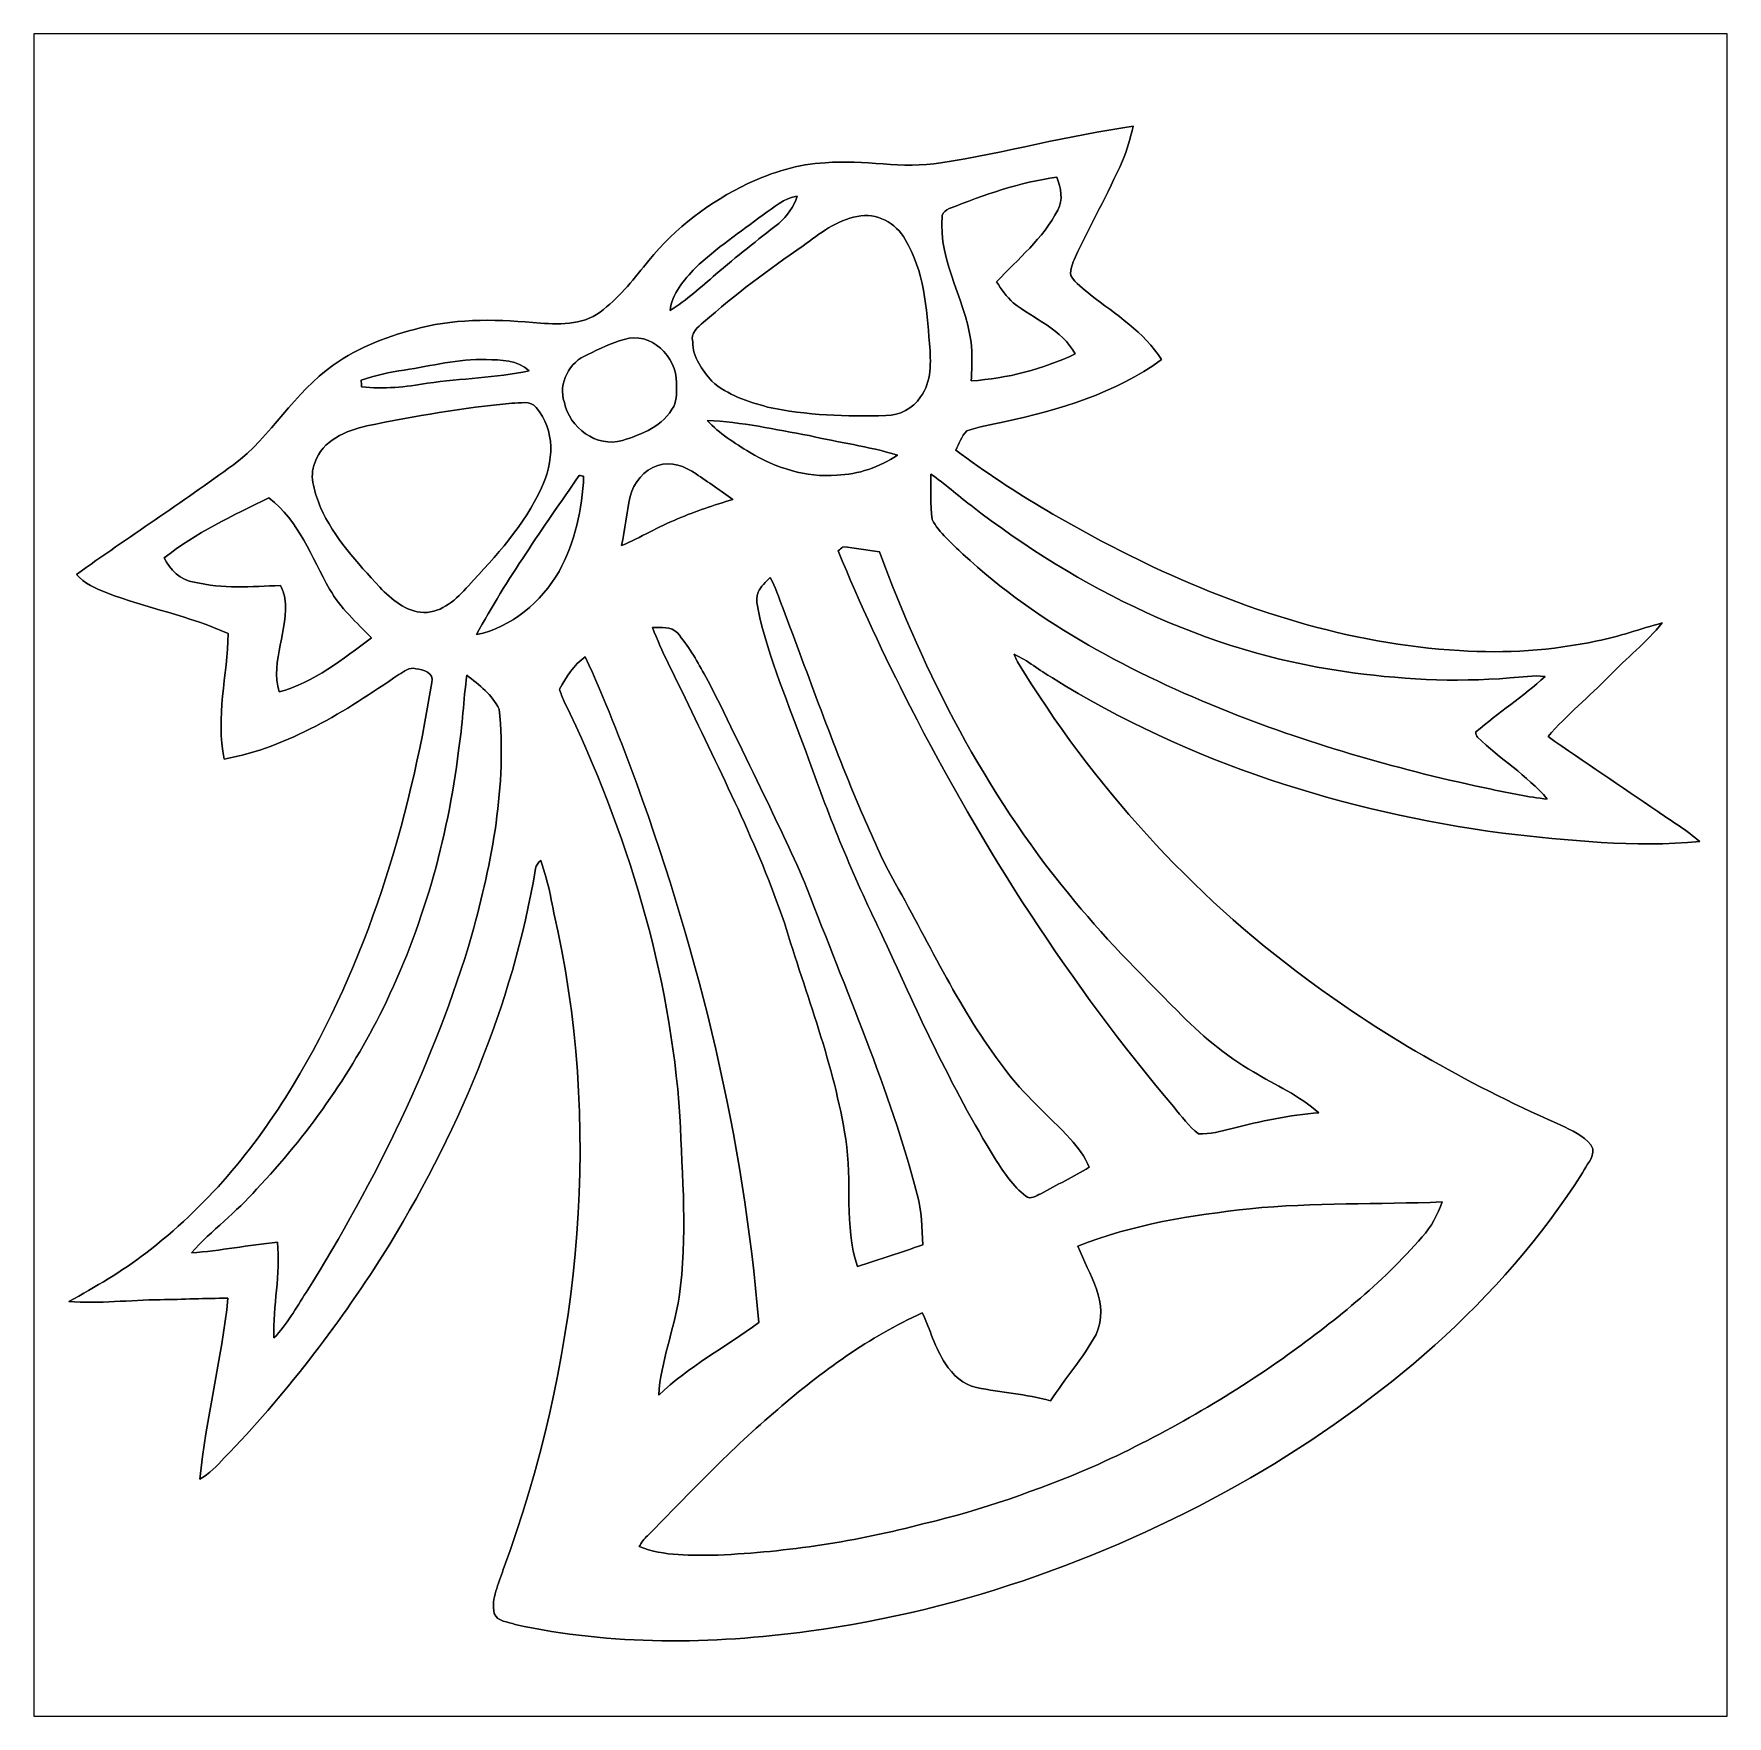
# Model space of a CAD drawing. Header units: centimetres. Extents: x -16.8 to 16.8, y -16.7 to 16.7.
import ezdxf

# ---------------------------------------------------------------- set-up
doc = ezdxf.new("R2010")
doc.units = ezdxf.units.CM
doc.header["$MEASUREMENT"] = 0
doc.layers.add('Layer 1', color=7, linetype='Continuous')

msp = doc.modelspace()

# ---------------------------------------------------------------- linework, layer by layer
at = {"layer": 'Layer 1', "color": 7}
for points, knots in [([(-16.77458, 16.66875), (-16.77458, 16.66875), (16.77458, 16.66875), (16.77458, 16.66875), (16.77458, 16.66875), (16.77458, 16.66875), (16.77458, -16.66875), (16.77458, -16.66875), (16.77458, -16.66875), (16.77458, -16.66875), (-16.77458, -16.66875), (-16.77458, -16.66875), (-16.77458, -16.66875), (-16.77458, -16.66875), (-16.77458, 16.66875), (-16.77458, 16.66875), (-16.77458, 16.66875), (-16.77458, 16.66875), (-16.77458, 16.66875), (-16.77458, 16.66875)], [0, 0, 0, 0, 0.16666667, 0.16666667, 0.16666667, 0.16666667, 0.33333333, 0.33333333, 0.33333333, 0.33333333, 0.5, 0.5, 0.5, 0.5, 0.66666667, 0.66666667, 0.66666667, 0.66666667, 1, 1, 1, 1]), ([(1.19839, 14.11146), (0.43639, 13.98376), (-0.33126, 14.18519), (-1.09679, 14.11393), (-1.09679, 14.11393), (-1.63019, 14.09206), (-2.14454, 13.92379), (-2.62643, 13.7033), (-2.62643, 13.7033), (-3.37855, 13.33994), (-4.06083, 12.82382), (-4.5914, 12.17683), (-4.5914, 12.17683), (-4.86904, 11.83393), (-5.14103, 11.47939), (-5.49099, 11.20493), (-5.49099, 11.20493), (-5.82859, 10.90895), (-6.31649, 10.9026), (-6.73947, 10.93823), (-6.73947, 10.93823), (-7.53075, 11.00667), (-8.34214, 11.04089), (-9.11825, 10.84262), (-9.11825, 10.84262), (-9.72644, 10.69023), (-10.33145, 10.47432), (-10.84263, 10.1025), (-10.84263, 10.1025), (-11.61874, 9.56557), (-12.06782, 8.69244), (-12.821, 8.12906), (-12.821, 8.12906), (-13.84265, 7.38293), (-14.90204, 6.68972), (-15.9325, 5.95559), (-15.9325, 5.95559), (-15.77234, 5.77709), (-15.54762, 5.67761), (-15.32925, 5.58976), (-15.32925, 5.58976), (-14.53656, 5.29167), (-13.69589, 5.13397), (-12.9219, 4.78437), (-12.9219, 4.78437), (-12.94342, 3.9557), (-13.17413, 3.12632), (-13.00445, 2.2987), (-13.00445, 2.2987), (-11.72175, 2.52977), (-10.60133, 3.24661), (-9.54405, 3.97192), (-9.54405, 3.97192), (-9.4421, 4.03225), (-9.33768, 4.12891), (-9.20433, 4.08658), (-9.20433, 4.08658), (-9.05828, 4.07741), (-8.83744, 4.0065), (-8.89035, 3.8167), (-8.89035, 3.8167), (-9.33873, 1.02835), (-10.17094, -1.73708), (-11.63849, -4.16666), (-11.63849, -4.16666), (-12.40261, -5.43666), (-13.37345, -6.59377), (-14.55702, -7.49229), (-14.55702, -7.49229), (-15.03257, -7.86236), (-15.55891, -8.15799), (-16.08173, -8.45432), (-16.08173, -8.45432), (-15.47777, -8.49595), (-14.87417, -8.42363), (-14.27021, -8.41587), (-14.27021, -8.41587), (-13.82289, -8.4134), (-13.37628, -8.38341), (-12.92931, -8.38906), (-12.92931, -8.38906), (-13.05137, -9.59273), (-13.36569, -10.76925), (-13.48634, -11.97292), (-13.48634, -11.97292), (-13.2969, -11.8678), (-13.14521, -11.71081), (-13.00163, -11.55171), (-13.00163, -11.55171), (-11.8177, -10.32651), (-10.77489, -8.96902), (-9.85838, -7.53392), (-9.85838, -7.53392), (-8.40352, -5.18971), (-7.29086, -2.60103), (-6.8326, 0.13018), (-6.8326, 0.13018), (-6.82484, 0.19579), (-6.78145, 0.24553), (-6.73241, 0.28575), (-6.73241, 0.28575), (-6.56484, -0.16193), (-6.5024, -0.64135), (-6.39445, -1.10596), (-6.39445, -1.10596), (-5.50404, -5.3153), (-6.00251, -9.74549), (-7.47607, -13.76539), (-7.47607, -13.76539), (-7.55968, -14.04585), (-7.71948, -14.33512), (-7.6521, -14.63534), (-7.6521, -14.63534), (-7.59037, -14.80009), (-7.37729, -14.79585), (-7.23724, -14.853), (-7.23724, -14.853), (-5.32765, -15.2714), (-3.3468, -15.24776), (-1.41746, -14.98635), (-1.41746, -14.98635), (1.66229, -14.56796), (4.63656, -13.49446), (7.3279, -11.94929), (7.3279, -11.94929), (9.91411, -10.43658), (12.29607, -8.4522), (13.90932, -5.90056), (13.90932, -5.90056), (13.97988, -5.74993), (14.13545, -5.6067), (14.1157, -5.42678), (14.1157, -5.42678), (14.01727, -5.20347), (13.76609, -5.1054), (13.56289, -4.99498), (13.56289, -4.99498), (11.76055, -4.20405), (10.02877, -3.24132), (8.44832, -2.06481), (8.44832, -2.06481), (6.14962, -0.37077), (4.19629, 1.78576), (2.71533, 4.22593), (2.71533, 4.22593), (2.68958, 4.27426), (2.66771, 4.32435), (2.64619, 4.37409), (2.64619, 4.37409), (2.91959, 4.25203), (3.15066, 4.05553), (3.40819, 3.90454), (3.40819, 3.90454), (6.102, 2.22532), (9.19304, 1.24989), (12.32817, 0.83044), (12.32817, 0.83044), (13.62146, 0.68227), (14.92991, 0.54257), (16.23095, 0.66181), (16.23095, 0.66181), (15.97801, 0.89112), (15.68027, 1.06257), (15.40122, 1.25589), (15.40122, 1.25589), (14.67556, 1.74978), (13.94566, 2.23802), (13.22705, 2.74214), (13.22705, 2.74214), (13.595, 3.17747), (14.04549, 3.5306), (14.43778, 3.94194), (14.43778, 3.94194), (14.78104, 4.2993), (15.17509, 4.60834), (15.48765, 4.99498), (15.48765, 4.99498), (15.05514, 4.88244), (14.63604, 4.72334), (14.19684, 4.63762), (14.19684, 4.63762), (13.3029, 4.44959), (12.38285, 4.38362), (11.47127, 4.44923), (11.47127, 4.44923), (9.28793, 4.56988), (7.17338, 5.25709), (5.21229, 6.1976), (5.21229, 6.1976), (3.90984, 6.82696), (2.65324, 7.5565), (1.48943, 8.41728), (1.48943, 8.41728), (1.55787, 8.54604), (1.60338, 8.69456), (1.7085, 8.79898), (1.7085, 8.79898), (1.94627, 8.89071), (2.20098, 8.92351), (2.44792, 8.98243), (2.44792, 8.98243), (3.54154, 9.21773), (4.65384, 9.54476), (5.56895, 10.21327), (5.56895, 10.21327), (5.22287, 10.76184), (4.6609, 11.10862), (4.1596, 11.49844), (4.1596, 11.49844), (4.02061, 11.61486), (3.86045, 11.72139), (3.76873, 11.88226), (3.76873, 11.88226), (3.74967, 12.00503), (3.81, 12.1225), (3.85445, 12.23363), (3.85445, 12.23363), (4.15078, 12.88097), (4.5085, 13.49869), (4.79319, 14.15133), (4.79319, 14.15133), (4.88809, 14.37146), (4.95335, 14.60324), (5.00345, 14.83713), (5.00345, 14.83713), (3.72357, 14.66074), (2.47438, 14.31114), (1.19839, 14.11146)], [0, 0, 0, 0, 0.01724138, 0.01724138, 0.01724138, 0.01724138, 0.03448276, 0.03448276, 0.03448276, 0.03448276, 0.05172414, 0.05172414, 0.05172414, 0.05172414, 0.06896552, 0.06896552, 0.06896552, 0.06896552, 0.0862069, 0.0862069, 0.0862069, 0.0862069, 0.10344828, 0.10344828, 0.10344828, 0.10344828, 0.12068966, 0.12068966, 0.12068966, 0.12068966, 0.13793103, 0.13793103, 0.13793103, 0.13793103, 0.15517241, 0.15517241, 0.15517241, 0.15517241, 0.17241379, 0.17241379, 0.17241379, 0.17241379, 0.18965517, 0.18965517, 0.18965517, 0.18965517, 0.20689655, 0.20689655, 0.20689655, 0.20689655, 0.22413793, 0.22413793, 0.22413793, 0.22413793, 0.24137931, 0.24137931, 0.24137931, 0.24137931, 0.25862069, 0.25862069, 0.25862069, 0.25862069, 0.27586207, 0.27586207, 0.27586207, 0.27586207, 0.29310345, 0.29310345, 0.29310345, 0.29310345, 0.31034483, 0.31034483, 0.31034483, 0.31034483, 0.32758621, 0.32758621, 0.32758621, 0.32758621, 0.34482759, 0.34482759, 0.34482759, 0.34482759, 0.36206897, 0.36206897, 0.36206897, 0.36206897, 0.37931034, 0.37931034, 0.37931034, 0.37931034, 0.39655172, 0.39655172, 0.39655172, 0.39655172, 0.4137931, 0.4137931, 0.4137931, 0.4137931, 0.43103448, 0.43103448, 0.43103448, 0.43103448, 0.44827586, 0.44827586, 0.44827586, 0.44827586, 0.46551724, 0.46551724, 0.46551724, 0.46551724, 0.48275862, 0.48275862, 0.48275862, 0.48275862, 0.5, 0.5, 0.5, 0.5, 0.51724138, 0.51724138, 0.51724138, 0.51724138, 0.53448276, 0.53448276, 0.53448276, 0.53448276, 0.55172414, 0.55172414, 0.55172414, 0.55172414, 0.56896552, 0.56896552, 0.56896552, 0.56896552, 0.5862069, 0.5862069, 0.5862069, 0.5862069, 0.60344828, 0.60344828, 0.60344828, 0.60344828, 0.62068966, 0.62068966, 0.62068966, 0.62068966, 0.63793103, 0.63793103, 0.63793103, 0.63793103, 0.65517241, 0.65517241, 0.65517241, 0.65517241, 0.67241379, 0.67241379, 0.67241379, 0.67241379, 0.68965517, 0.68965517, 0.68965517, 0.68965517, 0.70689655, 0.70689655, 0.70689655, 0.70689655, 0.72413793, 0.72413793, 0.72413793, 0.72413793, 0.74137931, 0.74137931, 0.74137931, 0.74137931, 0.75862069, 0.75862069, 0.75862069, 0.75862069, 0.77586207, 0.77586207, 0.77586207, 0.77586207, 0.79310345, 0.79310345, 0.79310345, 0.79310345, 0.81034483, 0.81034483, 0.81034483, 0.81034483, 0.82758621, 0.82758621, 0.82758621, 0.82758621, 0.84482759, 0.84482759, 0.84482759, 0.84482759, 0.86206897, 0.86206897, 0.86206897, 0.86206897, 0.87931034, 0.87931034, 0.87931034, 0.87931034, 0.89655172, 0.89655172, 0.89655172, 0.89655172, 0.9137931, 0.9137931, 0.9137931, 0.9137931, 0.93103448, 0.93103448, 0.93103448, 0.93103448, 0.94827586, 0.94827586, 0.94827586, 0.94827586, 0.96551724, 0.96551724, 0.96551724, 0.96551724, 1, 1, 1, 1]), ([(1.36066, 13.20659), (2.05281, 13.47435), (2.75625, 13.73187), (3.49673, 13.82607), (3.49673, 13.82607), (3.56941, 13.61828), (3.62797, 13.37804), (3.51049, 13.17625), (3.51049, 13.17625), (3.22368, 12.61357), (2.72415, 12.20964), (2.30082, 11.75526), (2.30082, 11.75526), (2.39571, 11.60745), (2.49696, 11.46069), (2.62678, 11.3411), (2.62678, 11.3411), (3.04271, 11.01231), (3.59375, 10.81511), (3.85868, 10.3251), (3.85868, 10.3251), (3.21345, 10.02277), (2.51143, 9.83862), (1.79952, 9.79241), (1.79952, 9.79241), (1.80516, 9.99137), (1.81398, 10.19069), (1.81257, 10.38966), (1.81257, 10.38966), (1.75189, 11.31252), (1.13453, 12.12286), (1.22096, 13.06618), (1.22096, 13.06618), (1.23119, 13.13533), (1.30422, 13.17519), (1.36066, 13.20659)], [0, 0, 0, 0, 0.1, 0.1, 0.1, 0.1, 0.2, 0.2, 0.2, 0.2, 0.3, 0.3, 0.3, 0.3, 0.4, 0.4, 0.4, 0.4, 0.5, 0.5, 0.5, 0.5, 0.6, 0.6, 0.6, 0.6, 0.7, 0.7, 0.7, 0.7, 0.8, 0.8, 0.8, 0.8, 1, 1, 1, 1]), ([(-2.32516, 13.08523), (-2.11349, 13.22493), (-1.91206, 13.42214), (-1.64853, 13.45247), (-1.64853, 13.45247), (-1.72014, 13.24575), (-1.85032, 13.05913), (-2.01295, 12.91378), (-2.01295, 12.91378), (-2.43381, 12.58358), (-2.85644, 12.25479), (-3.26108, 11.90413), (-3.26108, 11.90413), (-3.55529, 11.65437), (-3.83928, 11.38943), (-4.16913, 11.18588), (-4.16913, 11.18588), (-4.13985, 11.5256), (-3.88761, 11.78948), (-3.66818, 12.02902), (-3.66818, 12.02902), (-3.25614, 12.42448), (-2.77707, 12.73881), (-2.32516, 13.08523)], [0, 0, 0, 0, 0.14285714, 0.14285714, 0.14285714, 0.14285714, 0.28571429, 0.28571429, 0.28571429, 0.28571429, 0.42857143, 0.42857143, 0.42857143, 0.42857143, 0.57142857, 0.57142857, 0.57142857, 0.57142857, 0.71428571, 0.71428571, 0.71428571, 0.71428571, 1, 1, 1, 1]), ([(-0.46002, 13.05066), (-0.08043, 13.13639), (0.30939, 12.92225), (0.49142, 12.59064), (0.49142, 12.59064), (0.86607, 11.97328), (0.91334, 11.23209), (0.97155, 10.53042), (0.97155, 10.53042), (0.99801, 10.17517), (1.0227, 9.7723), (0.79093, 9.47385), (0.79093, 9.47385), (0.64558, 9.24454), (0.37853, 9.10449), (0.10795, 9.10378), (0.10795, 9.10378), (-0.67522, 9.08614), (-1.46861, 9.10414), (-2.23661, 9.27417), (-2.23661, 9.27417), (-2.62784, 9.37966), (-3.03107, 9.50877), (-3.33975, 9.78394), (-3.33975, 9.78394), (-3.52531, 10.00478), (-3.7278, 10.26054), (-3.71898, 10.56605), (-3.71898, 10.56605), (-3.7719, 10.7442), (-3.61703, 10.8525), (-3.50838, 10.95234), (-3.50838, 10.95234), (-2.88396, 11.50091), (-2.21897, 12.00256), (-1.53176, 12.46964), (-1.53176, 12.46964), (-1.20579, 12.70917), (-0.86924, 12.98046), (-0.46002, 13.05066)], [0, 0, 0, 0, 0.09090909, 0.09090909, 0.09090909, 0.09090909, 0.18181818, 0.18181818, 0.18181818, 0.18181818, 0.27272727, 0.27272727, 0.27272727, 0.27272727, 0.36363636, 0.36363636, 0.36363636, 0.36363636, 0.45454545, 0.45454545, 0.45454545, 0.45454545, 0.54545455, 0.54545455, 0.54545455, 0.54545455, 0.63636364, 0.63636364, 0.63636364, 0.63636364, 0.72727273, 0.72727273, 0.72727273, 0.72727273, 0.81818182, 0.81818182, 0.81818182, 0.81818182, 1, 1, 1, 1]), ([(-5.08106, 10.61297), (-4.55154, 10.78371), (-4.03472, 10.26689), (-4.04213, 9.75325), (-4.04213, 9.75325), (-4.04319, 9.59802), (-4.02484, 9.42763), (-4.09787, 9.28405), (-4.09787, 9.28405), (-4.29824, 8.90411), (-4.72475, 8.72807), (-5.11387, 8.61272), (-5.11387, 8.61272), (-5.62892, 8.45679), (-6.15985, 8.86813), (-6.26392, 9.36484), (-6.26392, 9.36484), (-6.3948, 9.74337), (-6.16232, 10.17094), (-5.80178, 10.31487), (-5.80178, 10.31487), (-5.56578, 10.42247), (-5.33329, 10.54911), (-5.08106, 10.61297)], [0, 0, 0, 0, 0.14285714, 0.14285714, 0.14285714, 0.14285714, 0.28571429, 0.28571429, 0.28571429, 0.28571429, 0.42857143, 0.42857143, 0.42857143, 0.42857143, 0.57142857, 0.57142857, 0.57142857, 0.57142857, 0.71428571, 0.71428571, 0.71428571, 0.71428571, 1, 1, 1, 1]), ([(-9.43575, 10.00478), (-8.89706, 10.08909), (-8.3633, 10.23126), (-7.81368, 10.21503), (-7.81368, 10.21503), (-7.52299, 10.20798), (-7.1882, 10.20727), (-6.96348, 9.99243), (-6.96348, 9.99243), (-7.62317, 9.84567), (-8.30545, 9.84462), (-8.9729, 9.74407), (-8.9729, 9.74407), (-9.404, 9.67176), (-9.84497, 9.62342), (-10.28136, 9.67422), (-10.28136, 9.67422), (-10.28347, 9.70739), (-10.28771, 9.77371), (-10.28982, 9.80687), (-10.28982, 9.80687), (-10.01289, 9.90282), (-9.72538, 9.96386), (-9.43575, 10.00478)], [0, 0, 0, 0, 0.14285714, 0.14285714, 0.14285714, 0.14285714, 0.28571429, 0.28571429, 0.28571429, 0.28571429, 0.42857143, 0.42857143, 0.42857143, 0.42857143, 0.57142857, 0.57142857, 0.57142857, 0.57142857, 0.71428571, 0.71428571, 0.71428571, 0.71428571, 1, 1, 1, 1]), ([(-7.30391, 9.34896), (-7.14693, 9.34402), (-6.9342, 9.41634), (-6.82519, 9.26112), (-6.82519, 9.26112), (-6.43608, 8.82544), (-6.47347, 8.16857), (-6.71936, 7.67221), (-6.71936, 7.67221), (-7.05485, 6.92785), (-7.61859, 6.3246), (-8.16293, 5.72876), (-8.16293, 5.72876), (-8.39999, 5.47758), (-8.67869, 5.19359), (-9.05051, 5.20347), (-9.05051, 5.20347), (-9.40647, 5.2137), (-9.68763, 5.46382), (-9.92293, 5.70477), (-9.92293, 5.70477), (-10.36602, 6.18843), (-10.82781, 6.67808), (-11.09592, 7.28592), (-11.09592, 7.28592), (-11.19646, 7.56391), (-11.33334, 7.87647), (-11.20634, 8.17104), (-11.20634, 8.17104), (-11.06452, 8.60989), (-10.58863, 8.8078), (-10.17482, 8.90199), (-10.17482, 8.90199), (-9.22408, 9.08614), (-8.26982, 9.26747), (-7.30391, 9.34896)], [0, 0, 0, 0, 0.1, 0.1, 0.1, 0.1, 0.2, 0.2, 0.2, 0.2, 0.3, 0.3, 0.3, 0.3, 0.4, 0.4, 0.4, 0.4, 0.5, 0.5, 0.5, 0.5, 0.6, 0.6, 0.6, 0.6, 0.7, 0.7, 0.7, 0.7, 0.8, 0.8, 0.8, 0.8, 1, 1, 1, 1]), ([(-3.43288, 9.00501), (-2.75237, 8.98278), (-2.08492, 8.82332), (-1.41605, 8.70867), (-1.41605, 8.70867), (-0.83503, 8.57003), (-0.23742, 8.49736), (0.33373, 8.31956), (0.33373, 8.31956), (-0.02117, 8.08426), (-0.43674, 7.93468), (-0.86501, 7.92621), (-0.86501, 7.92621), (-1.47249, 7.86659), (-2.07645, 8.07085), (-2.59362, 8.37706), (-2.59362, 8.37706), (-2.89137, 8.5598), (-3.19299, 8.74818), (-3.43288, 9.00501)], [0, 0, 0, 0, 0.16666667, 0.16666667, 0.16666667, 0.16666667, 0.33333333, 0.33333333, 0.33333333, 0.33333333, 0.5, 0.5, 0.5, 0.5, 0.66666667, 0.66666667, 0.66666667, 0.66666667, 1, 1, 1, 1]), ([(-4.41149, 8.11318), (-4.15114, 8.21302), (-3.87068, 8.09872), (-3.65548, 7.94949), (-3.65548, 7.94949), (-3.4103, 7.78475), (-3.16936, 7.61436), (-2.9277, 7.44432), (-2.9277, 7.44432), (-3.2953, 7.32578), (-3.66571, 7.2136), (-4.01955, 7.05732), (-4.01955, 7.05732), (-4.40126, 6.90421), (-4.75262, 6.6869), (-5.13115, 6.52674), (-5.13115, 6.52674), (-5.06589, 6.84989), (-5.02885, 7.17832), (-4.96147, 7.50111), (-4.96147, 7.50111), (-4.89232, 7.77769), (-4.68701, 8.02605), (-4.41149, 8.11318)], [0, 0, 0, 0, 0.14285714, 0.14285714, 0.14285714, 0.14285714, 0.28571429, 0.28571429, 0.28571429, 0.28571429, 0.42857143, 0.42857143, 0.42857143, 0.42857143, 0.57142857, 0.57142857, 0.57142857, 0.57142857, 0.71428571, 0.71428571, 0.71428571, 0.71428571, 1, 1, 1, 1]), ([(-5.97253, 7.9188), (-5.94995, 7.91492), (-5.90479, 7.90646), (-5.88222, 7.90222), (-5.88222, 7.90222), (-5.90374, 7.24888), (-6.05966, 6.59377), (-6.36764, 6.01486), (-6.36764, 6.01486), (-6.72465, 5.41055), (-7.30497, 4.90749), (-8.00559, 4.76426), (-8.00559, 4.76426), (-7.40833, 5.86493), (-6.67561, 6.88516), (-5.97253, 7.9188)], [0, 0, 0, 0, 0.2, 0.2, 0.2, 0.2, 0.4, 0.4, 0.4, 0.4, 0.6, 0.6, 0.6, 0.6, 1, 1, 1, 1]), ([(0.99942, 7.9435), (1.27564, 7.75511), (1.52083, 7.52651), (1.78894, 7.32684), (1.78894, 7.32684), (3.9303, 5.6642), (6.45442, 4.42242), (9.15564, 4.03789), (9.15564, 4.03789), (10.25172, 3.87844), (11.36579, 3.81141), (12.47069, 3.90666), (12.47069, 3.90666), (12.70212, 3.92007), (12.93424, 3.96205), (13.16637, 3.93559), (13.16637, 3.93559), (12.73739, 3.53483), (12.23821, 3.21874), (11.79689, 2.83386), (11.79689, 2.83386), (11.79583, 2.79435), (11.80712, 2.75943), (11.8297, 2.72909), (11.8297, 2.72909), (12.27032, 2.30082), (12.81254, 1.97838), (13.20941, 1.5053), (13.20941, 1.5053), (12.83688, 1.54164), (12.47105, 1.62384), (12.10522, 1.69792), (12.10522, 1.69792), (10.33251, 2.06834), (8.5852, 2.56963), (6.89857, 3.23144), (6.89857, 3.23144), (5.00168, 3.99944), (3.14078, 4.95371), (1.63301, 6.36058), (1.63301, 6.36058), (1.41534, 6.57542), (1.16699, 6.77086), (1.02059, 7.04568), (1.02059, 7.04568), (0.99766, 7.34448), (0.98672, 7.64434), (0.99942, 7.9435)], [0, 0, 0, 0, 0.07692308, 0.07692308, 0.07692308, 0.07692308, 0.15384615, 0.15384615, 0.15384615, 0.15384615, 0.23076923, 0.23076923, 0.23076923, 0.23076923, 0.30769231, 0.30769231, 0.30769231, 0.30769231, 0.38461538, 0.38461538, 0.38461538, 0.38461538, 0.46153846, 0.46153846, 0.46153846, 0.46153846, 0.53846154, 0.53846154, 0.53846154, 0.53846154, 0.61538462, 0.61538462, 0.61538462, 0.61538462, 0.69230769, 0.69230769, 0.69230769, 0.69230769, 0.76923077, 0.76923077, 0.76923077, 0.76923077, 0.84615385, 0.84615385, 0.84615385, 0.84615385, 1, 1, 1, 1]), ([(-14.19613, 6.28262), (-13.56466, 6.78145), (-12.83617, 7.12329), (-12.11686, 7.47183), (-12.11686, 7.47183), (-11.51961, 7.02627), (-11.27513, 6.28897), (-10.91494, 5.66491), (-10.91494, 5.66491), (-10.70293, 5.2892), (-10.37943, 5.00168), (-10.08204, 4.69688), (-10.08204, 4.69688), (-10.65142, 4.28378), (-11.22116, 3.81), (-11.91507, 3.62867), (-11.91507, 3.62867), (-12.09569, 4.25168), (-11.71328, 4.86269), (-11.80253, 5.48534), (-11.80253, 5.48534), (-11.81453, 5.5753), (-11.85404, 5.65785), (-11.89038, 5.73934), (-11.89038, 5.73934), (-12.4587, 5.7083), (-13.04184, 5.67267), (-13.60029, 5.80284), (-13.60029, 5.80284), (-13.8744, 5.84129), (-14.07478, 6.04837), (-14.19613, 6.28262)], [0, 0, 0, 0, 0.11111111, 0.11111111, 0.11111111, 0.11111111, 0.22222222, 0.22222222, 0.22222222, 0.22222222, 0.33333333, 0.33333333, 0.33333333, 0.33333333, 0.44444444, 0.44444444, 0.44444444, 0.44444444, 0.55555556, 0.55555556, 0.55555556, 0.55555556, 0.66666667, 0.66666667, 0.66666667, 0.66666667, 0.77777778, 0.77777778, 0.77777778, 0.77777778, 1, 1, 1, 1]), ([(-0.74577, 6.50628), (-0.50412, 6.47312), (-0.26353, 6.43714), (-0.02187, 6.40327), (-0.02187, 6.40327), (0.8763, 3.97545), (2.0768, 1.63936), (3.72286, -0.36936), (3.72286, -0.36936), (4.38856, -1.19168), (5.13115, -1.94663), (5.88186, -2.69064), (5.88186, -2.69064), (6.3306, -3.15454), (6.82766, -3.57717), (7.38893, -3.90031), (7.38893, -3.90031), (7.82249, -4.16701), (8.3058, -4.37092), (8.68786, -4.71346), (8.68786, -4.71346), (8.10436, -4.75721), (7.52934, -4.87433), (6.96489, -5.02497), (6.96489, -5.02497), (6.74793, -5.06836), (6.5278, -5.14773), (6.30343, -5.12657), (6.30343, -5.12657), (6.10164, -4.98828), (5.96688, -4.77979), (5.80954, -4.5974), (5.80954, -4.5974), (3.76096, -2.17135), (2.03235, 0.51541), (0.58737, 3.3401), (0.58737, 3.3401), (0.07056, 4.34799), (-0.41028, 5.37528), (-0.83855, 6.42408), (-0.83855, 6.42408), (-0.80751, 6.45125), (-0.77682, 6.47876), (-0.74577, 6.50628)], [0, 0, 0, 0, 0.08333333, 0.08333333, 0.08333333, 0.08333333, 0.16666667, 0.16666667, 0.16666667, 0.16666667, 0.25, 0.25, 0.25, 0.25, 0.33333333, 0.33333333, 0.33333333, 0.33333333, 0.41666667, 0.41666667, 0.41666667, 0.41666667, 0.5, 0.5, 0.5, 0.5, 0.58333333, 0.58333333, 0.58333333, 0.58333333, 0.66666667, 0.66666667, 0.66666667, 0.66666667, 0.75, 0.75, 0.75, 0.75, 0.83333333, 0.83333333, 0.83333333, 0.83333333, 1, 1, 1, 1]), ([(-2.18616, 5.89809), (-2.07892, 5.7083), (-2.01542, 5.49875), (-1.9371, 5.29625), (-1.9371, 5.29625), (-1.42311, 3.94441), (-0.9465, 2.57704), (-0.37465, 1.24778), (-0.37465, 1.24778), (-0.15946, 0.77435), (0.02893, 0.28681), (0.29281, -0.16334), (0.29281, -0.16334), (0.98637, -1.39912), (1.58115, -2.69981), (2.45039, -3.82799), (2.45039, -3.82799), (2.82928, -4.34869), (3.32528, -4.76462), (3.76414, -5.23169), (3.76414, -5.23169), (3.90984, -5.40209), (4.05201, -5.582), (4.13597, -5.79191), (4.13597, -5.79191), (3.82623, -5.98734), (3.49038, -6.13445), (3.17359, -6.31719), (3.17359, -6.31719), (3.08469, -6.36023), (2.9718, -6.43925), (2.87796, -6.36482), (2.87796, -6.36482), (2.62361, -6.17044), (2.44757, -5.89139), (2.27471, -5.62751), (2.27471, -5.62751), (1.38994, -4.19418), (0.69956, -2.65465), (0, -1.12571), (0, -1.12571), (-0.54363, -0.02011), (-1.00612, 1.12289), (-1.41993, 2.28318), (-1.41993, 2.28318), (-1.75084, 3.20569), (-2.14242, 4.10951), (-2.38196, 5.06201), (-2.38196, 5.06201), (-2.40877, 5.23558), (-2.48955, 5.42854), (-2.4257, 5.60176), (-2.4257, 5.60176), (-2.36961, 5.71747), (-2.27471, 5.80708), (-2.18616, 5.89809)], [0, 0, 0, 0, 0.06666667, 0.06666667, 0.06666667, 0.06666667, 0.13333333, 0.13333333, 0.13333333, 0.13333333, 0.2, 0.2, 0.2, 0.2, 0.26666667, 0.26666667, 0.26666667, 0.26666667, 0.33333333, 0.33333333, 0.33333333, 0.33333333, 0.4, 0.4, 0.4, 0.4, 0.46666667, 0.46666667, 0.46666667, 0.46666667, 0.53333333, 0.53333333, 0.53333333, 0.53333333, 0.6, 0.6, 0.6, 0.6, 0.66666667, 0.66666667, 0.66666667, 0.66666667, 0.73333333, 0.73333333, 0.73333333, 0.73333333, 0.8, 0.8, 0.8, 0.8, 0.86666667, 0.86666667, 0.86666667, 0.86666667, 1, 1, 1, 1]), ([(-4.51767, 4.90185), (-4.35328, 4.90044), (-4.14867, 4.93324), (-4.02414, 4.79637), (-4.02414, 4.79637), (-3.81106, 4.55224), (-3.6516, 4.26896), (-3.49426, 3.98745), (-3.49426, 3.98745), (-3.06881, 3.19758), (-2.70404, 2.37737), (-2.30293, 1.57551), (-2.30293, 1.57551), (-2.01436, 0.96732), (-1.71591, 0.36336), (-1.45697, -0.25823), (-1.45697, -0.25823), (-0.69497, -2.26977), (0.1845, -4.24427), (0.72849, -6.3313), (0.72849, -6.3313), (0.81633, -6.65621), (0.82691, -6.99382), (0.83714, -7.32861), (0.83714, -7.32861), (0.40922, -7.4803), (-0.02293, -7.62035), (-0.45473, -7.7597), (-0.45473, -7.7597), (-0.7299, -6.94619), (-0.55457, -6.07307), (-0.68827, -5.23734), (-0.68827, -5.23734), (-0.91793, -3.76238), (-1.47355, -2.36784), (-1.90535, -0.94615), (-1.90535, -0.94615), (-2.42605, 0.59337), (-3.17676, 2.04082), (-3.86821, 3.50767), (-3.86821, 3.50767), (-4.09469, 3.96769), (-4.33141, 4.42383), (-4.51767, 4.90185)], [0, 0, 0, 0, 0.08333333, 0.08333333, 0.08333333, 0.08333333, 0.16666667, 0.16666667, 0.16666667, 0.16666667, 0.25, 0.25, 0.25, 0.25, 0.33333333, 0.33333333, 0.33333333, 0.33333333, 0.41666667, 0.41666667, 0.41666667, 0.41666667, 0.5, 0.5, 0.5, 0.5, 0.58333333, 0.58333333, 0.58333333, 0.58333333, 0.66666667, 0.66666667, 0.66666667, 0.66666667, 0.75, 0.75, 0.75, 0.75, 0.83333333, 0.83333333, 0.83333333, 0.83333333, 1, 1, 1, 1]), ([(-6.36199, 3.68582), (-6.22194, 3.91654), (-6.08224, 4.16842), (-5.85153, 4.32082), (-5.85153, 4.32082), (-5.46347, 3.50238), (-5.14526, 2.65254), (-4.82882, 1.80411), (-4.82882, 1.80411), (-3.58352, -1.63371), (-2.70828, -5.22041), (-2.41229, -8.86989), (-2.41229, -8.86989), (-3.07093, -9.35143), (-3.79624, -9.74231), (-4.39455, -10.30499), (-4.39455, -10.30499), (-4.35257, -9.64106), (-4.09152, -9.01735), (-3.99133, -8.36295), (-3.99133, -8.36295), (-3.81388, -7.17585), (-3.93277, -5.97217), (-3.97263, -4.77943), (-3.97263, -4.77943), (-4.1716, -1.92052), (-5.01897, 0.86713), (-6.26498, 3.43853), (-6.26498, 3.43853), (-6.30308, 3.51931), (-6.33554, 3.60151), (-6.36199, 3.68582)], [0, 0, 0, 0, 0.11111111, 0.11111111, 0.11111111, 0.11111111, 0.22222222, 0.22222222, 0.22222222, 0.22222222, 0.33333333, 0.33333333, 0.33333333, 0.33333333, 0.44444444, 0.44444444, 0.44444444, 0.44444444, 0.55555556, 0.55555556, 0.55555556, 0.55555556, 0.66666667, 0.66666667, 0.66666667, 0.66666667, 0.77777778, 0.77777778, 0.77777778, 0.77777778, 1, 1, 1, 1]), ([(-8.19326, 3.95781), (-7.95055, 3.76943), (-7.69479, 3.56941), (-7.55509, 3.28789), (-7.55509, 3.28789), (-7.39916, 1.77906), (-7.69691, 0.26529), (-8.09484, -1.18498), (-8.09484, -1.18498), (-8.83567, -3.69147), (-9.99913, -6.05755), (-11.37849, -8.27158), (-11.37849, -8.27158), (-11.57993, -8.57956), (-11.76055, -8.90623), (-12.01738, -9.17328), (-12.01738, -9.17328), (-12.04313, -8.54075), (-11.87803, -7.90681), (-11.94894, -7.27675), (-11.94894, -7.27675), (-12.51903, -7.33213), (-13.08171, -7.44573), (-13.65321, -7.48841), (-13.65321, -7.48841), (-13.25245, -7.03897), (-12.75856, -6.68302), (-12.36416, -6.22723), (-12.36416, -6.22723), (-11.35909, -5.17102), (-10.51137, -3.96593), (-9.86331, -2.65994), (-9.86331, -2.65994), (-9.07591, -1.05269), (-8.57603, 0.6925), (-8.36013, 2.46803), (-8.36013, 2.46803), (-8.27793, 2.96157), (-8.26735, 3.46357), (-8.19326, 3.95781)], [0, 0, 0, 0, 0.09090909, 0.09090909, 0.09090909, 0.09090909, 0.18181818, 0.18181818, 0.18181818, 0.18181818, 0.27272727, 0.27272727, 0.27272727, 0.27272727, 0.36363636, 0.36363636, 0.36363636, 0.36363636, 0.45454545, 0.45454545, 0.45454545, 0.45454545, 0.54545455, 0.54545455, 0.54545455, 0.54545455, 0.63636364, 0.63636364, 0.63636364, 0.63636364, 0.72727273, 0.72727273, 0.72727273, 0.72727273, 0.81818182, 0.81818182, 0.81818182, 0.81818182, 1, 1, 1, 1]), ([(7.32014, -6.61388), (8.58626, -6.48688), (9.86014, -6.53133), (11.12979, -6.47876), (11.12979, -6.47876), (11.03559, -6.72888), (10.91918, -6.97406), (10.73362, -7.17056), (10.73362, -7.17056), (9.92893, -8.10119), (8.96056, -8.87307), (7.96255, -9.58533), (7.96255, -9.58533), (6.7751, -10.41859), (5.51004, -11.14178), (4.18641, -11.73621), (4.18641, -11.73621), (3.11009, -12.19447), (2.00166, -12.58394), (0.86219, -12.85452), (0.86219, -12.85452), (-0.47061, -13.20271), (-1.84009, -13.41826), (-3.21663, -13.47576), (-3.21663, -13.47576), (-3.7405, -13.48634), (-4.2859, -13.50151), (-4.78296, -13.30889), (-4.78296, -13.30889), (-4.73569, -13.23128), (-4.68454, -13.15544), (-4.61786, -13.09335), (-4.61786, -13.09335), (-3.77296, -12.24421), (-2.95628, -11.36297), (-2.03659, -10.59286), (-2.03659, -10.59286), (-1.16875, -9.83721), (-0.22154, -9.15529), (0.82797, -8.67622), (0.82797, -8.67622), (0.98496, -9.0103), (1.08021, -9.37366), (1.28623, -9.6841), (1.28623, -9.6841), (1.43051, -9.9), (1.63724, -10.10849), (1.90288, -10.15753), (1.90288, -10.15753), (2.38901, -10.25419), (2.88819, -10.28524), (3.36691, -10.42141), (3.36691, -10.42141), (3.66113, -9.97797), (4.01355, -9.57333), (4.27037, -9.1059), (4.27037, -9.1059), (4.55612, -8.4896), (4.1208, -7.91245), (3.91266, -7.35365), (3.91266, -7.35365), (4.99957, -6.92432), (6.16338, -6.73841), (7.32014, -6.61388)], [0, 0, 0, 0, 0.05882353, 0.05882353, 0.05882353, 0.05882353, 0.11764706, 0.11764706, 0.11764706, 0.11764706, 0.17647059, 0.17647059, 0.17647059, 0.17647059, 0.23529412, 0.23529412, 0.23529412, 0.23529412, 0.29411765, 0.29411765, 0.29411765, 0.29411765, 0.35294118, 0.35294118, 0.35294118, 0.35294118, 0.41176471, 0.41176471, 0.41176471, 0.41176471, 0.47058824, 0.47058824, 0.47058824, 0.47058824, 0.52941176, 0.52941176, 0.52941176, 0.52941176, 0.58823529, 0.58823529, 0.58823529, 0.58823529, 0.64705882, 0.64705882, 0.64705882, 0.64705882, 0.70588235, 0.70588235, 0.70588235, 0.70588235, 0.76470588, 0.76470588, 0.76470588, 0.76470588, 0.82352941, 0.82352941, 0.82352941, 0.82352941, 0.88235294, 0.88235294, 0.88235294, 0.88235294, 1, 1, 1, 1])]:
    msp.add_open_spline(points, degree=3, knots=knots, dxfattribs=at)
at = {"layer": 'Layer 1', "color": 251}
for points, knots in [([(1.19839, 14.11146), (2.47438, 14.31114), (3.72357, 14.66074), (5.00345, 14.83713), (5.00345, 14.83713), (4.95335, 14.60324), (4.88809, 14.37146), (4.79319, 14.15133), (4.79319, 14.15133), (4.5085, 13.49869), (4.15078, 12.88097), (3.85445, 12.23363), (3.85445, 12.23363), (3.81, 12.1225), (3.74967, 12.00503), (3.76873, 11.88226), (3.76873, 11.88226), (3.86045, 11.72139), (4.02061, 11.61486), (4.1596, 11.49844), (4.1596, 11.49844), (4.6609, 11.10862), (5.22287, 10.76184), (5.56895, 10.21327), (5.56895, 10.21327), (4.65384, 9.54476), (3.54154, 9.21773), (2.44792, 8.98243), (2.44792, 8.98243), (2.20098, 8.92351), (1.94627, 8.89071), (1.7085, 8.79898), (1.7085, 8.79898), (1.60338, 8.69456), (1.55787, 8.54604), (1.48943, 8.41728), (1.48943, 8.41728), (2.65324, 7.5565), (3.90984, 6.82696), (5.21229, 6.1976), (5.21229, 6.1976), (7.17338, 5.25709), (9.28793, 4.56988), (11.47127, 4.44923), (11.47127, 4.44923), (12.38285, 4.38362), (13.3029, 4.44959), (14.19684, 4.63762), (14.19684, 4.63762), (14.63604, 4.72334), (15.05514, 4.88244), (15.48765, 4.99498), (15.48765, 4.99498), (15.17509, 4.60834), (14.78104, 4.2993), (14.43778, 3.94194), (14.43778, 3.94194), (14.04549, 3.5306), (13.595, 3.17747), (13.22705, 2.74214), (13.22705, 2.74214), (13.94566, 2.23802), (14.67556, 1.74978), (15.40122, 1.25589), (15.40122, 1.25589), (15.68027, 1.06257), (15.97801, 0.89112), (16.23095, 0.66181), (16.23095, 0.66181), (14.92991, 0.54257), (13.62146, 0.68227), (12.32817, 0.83044), (12.32817, 0.83044), (9.19304, 1.24989), (6.102, 2.22532), (3.40819, 3.90454), (3.40819, 3.90454), (3.15066, 4.05553), (2.91959, 4.25203), (2.64619, 4.37409), (2.64619, 4.37409), (2.66771, 4.32435), (2.68958, 4.27426), (2.71533, 4.22593), (2.71533, 4.22593), (4.19629, 1.78576), (6.14962, -0.37077), (8.44832, -2.06481), (8.44832, -2.06481), (10.02877, -3.24132), (11.76055, -4.20405), (13.56289, -4.99498), (13.56289, -4.99498), (13.76609, -5.1054), (14.01727, -5.20347), (14.1157, -5.42678), (14.1157, -5.42678), (14.13545, -5.6067), (13.97988, -5.74993), (13.90932, -5.90056), (13.90932, -5.90056), (12.29607, -8.4522), (9.91411, -10.43658), (7.3279, -11.94929), (7.3279, -11.94929), (4.63656, -13.49446), (1.66229, -14.56796), (-1.41746, -14.98635), (-1.41746, -14.98635), (-3.3468, -15.24776), (-5.32765, -15.2714), (-7.23724, -14.853), (-7.23724, -14.853), (-7.37729, -14.79585), (-7.59037, -14.80009), (-7.6521, -14.63534), (-7.6521, -14.63534), (-7.71948, -14.33512), (-7.55968, -14.04585), (-7.47607, -13.76539), (-7.47607, -13.76539), (-6.00251, -9.74549), (-5.50404, -5.3153), (-6.39445, -1.10596), (-6.39445, -1.10596), (-6.5024, -0.64135), (-6.56484, -0.16193), (-6.73241, 0.28575), (-6.73241, 0.28575), (-6.78145, 0.24553), (-6.82484, 0.19579), (-6.8326, 0.13018), (-6.8326, 0.13018), (-7.29086, -2.60103), (-8.40352, -5.18971), (-9.85838, -7.53392), (-9.85838, -7.53392), (-10.77489, -8.96902), (-11.8177, -10.32651), (-13.00163, -11.55171), (-13.00163, -11.55171), (-13.14521, -11.71081), (-13.2969, -11.8678), (-13.48634, -11.97292), (-13.48634, -11.97292), (-13.36569, -10.76925), (-13.05137, -9.59273), (-12.92931, -8.38906), (-12.92931, -8.38906), (-13.37628, -8.38341), (-13.82289, -8.4134), (-14.27021, -8.41587), (-14.27021, -8.41587), (-14.87417, -8.42363), (-15.47777, -8.49595), (-16.08173, -8.45432), (-16.08173, -8.45432), (-15.55891, -8.15799), (-15.03257, -7.86236), (-14.55702, -7.49229), (-14.55702, -7.49229), (-13.37345, -6.59377), (-12.40261, -5.43666), (-11.63849, -4.16666), (-11.63849, -4.16666), (-10.17094, -1.73708), (-9.33873, 1.02835), (-8.89035, 3.8167), (-8.89035, 3.8167), (-8.83744, 4.0065), (-9.05828, 4.07741), (-9.20433, 4.08658), (-9.20433, 4.08658), (-9.33768, 4.12891), (-9.4421, 4.03225), (-9.54405, 3.97192), (-9.54405, 3.97192), (-10.60133, 3.24661), (-11.72175, 2.52977), (-13.00445, 2.2987), (-13.00445, 2.2987), (-13.17413, 3.12632), (-12.94342, 3.9557), (-12.9219, 4.78437), (-12.9219, 4.78437), (-13.69589, 5.13397), (-14.53656, 5.29167), (-15.32925, 5.58976), (-15.32925, 5.58976), (-15.54762, 5.67761), (-15.77234, 5.77709), (-15.9325, 5.95559), (-15.9325, 5.95559), (-14.90204, 6.68972), (-13.84265, 7.38293), (-12.821, 8.12906), (-12.821, 8.12906), (-12.06782, 8.69244), (-11.61874, 9.56557), (-10.84263, 10.1025), (-10.84263, 10.1025), (-10.33145, 10.47432), (-9.72644, 10.69023), (-9.11825, 10.84262), (-9.11825, 10.84262), (-8.34214, 11.04089), (-7.53075, 11.00667), (-6.73947, 10.93823), (-6.73947, 10.93823), (-6.31649, 10.9026), (-5.82859, 10.90895), (-5.49099, 11.20493), (-5.49099, 11.20493), (-5.14103, 11.47939), (-4.86904, 11.83393), (-4.5914, 12.17683), (-4.5914, 12.17683), (-4.06083, 12.82382), (-3.37855, 13.33994), (-2.62643, 13.7033), (-2.62643, 13.7033), (-2.14454, 13.92379), (-1.63019, 14.09206), (-1.09679, 14.11393), (-1.09679, 14.11393), (-0.33126, 14.18519), (0.43639, 13.98376), (1.19839, 14.11146), (1.19839, 14.11146), (1.19839, 14.11146), (1.19839, 14.11146), (1.19839, 14.11146)], [0, 0, 0, 0, 0.01694915, 0.01694915, 0.01694915, 0.01694915, 0.03389831, 0.03389831, 0.03389831, 0.03389831, 0.05084746, 0.05084746, 0.05084746, 0.05084746, 0.06779661, 0.06779661, 0.06779661, 0.06779661, 0.08474576, 0.08474576, 0.08474576, 0.08474576, 0.10169492, 0.10169492, 0.10169492, 0.10169492, 0.11864407, 0.11864407, 0.11864407, 0.11864407, 0.13559322, 0.13559322, 0.13559322, 0.13559322, 0.15254237, 0.15254237, 0.15254237, 0.15254237, 0.16949153, 0.16949153, 0.16949153, 0.16949153, 0.18644068, 0.18644068, 0.18644068, 0.18644068, 0.20338983, 0.20338983, 0.20338983, 0.20338983, 0.22033898, 0.22033898, 0.22033898, 0.22033898, 0.23728814, 0.23728814, 0.23728814, 0.23728814, 0.25423729, 0.25423729, 0.25423729, 0.25423729, 0.27118644, 0.27118644, 0.27118644, 0.27118644, 0.28813559, 0.28813559, 0.28813559, 0.28813559, 0.30508475, 0.30508475, 0.30508475, 0.30508475, 0.3220339, 0.3220339, 0.3220339, 0.3220339, 0.33898305, 0.33898305, 0.33898305, 0.33898305, 0.3559322, 0.3559322, 0.3559322, 0.3559322, 0.37288136, 0.37288136, 0.37288136, 0.37288136, 0.38983051, 0.38983051, 0.38983051, 0.38983051, 0.40677966, 0.40677966, 0.40677966, 0.40677966, 0.42372881, 0.42372881, 0.42372881, 0.42372881, 0.44067797, 0.44067797, 0.44067797, 0.44067797, 0.45762712, 0.45762712, 0.45762712, 0.45762712, 0.47457627, 0.47457627, 0.47457627, 0.47457627, 0.49152542, 0.49152542, 0.49152542, 0.49152542, 0.50847458, 0.50847458, 0.50847458, 0.50847458, 0.52542373, 0.52542373, 0.52542373, 0.52542373, 0.54237288, 0.54237288, 0.54237288, 0.54237288, 0.55932203, 0.55932203, 0.55932203, 0.55932203, 0.57627119, 0.57627119, 0.57627119, 0.57627119, 0.59322034, 0.59322034, 0.59322034, 0.59322034, 0.61016949, 0.61016949, 0.61016949, 0.61016949, 0.62711864, 0.62711864, 0.62711864, 0.62711864, 0.6440678, 0.6440678, 0.6440678, 0.6440678, 0.66101695, 0.66101695, 0.66101695, 0.66101695, 0.6779661, 0.6779661, 0.6779661, 0.6779661, 0.69491525, 0.69491525, 0.69491525, 0.69491525, 0.71186441, 0.71186441, 0.71186441, 0.71186441, 0.72881356, 0.72881356, 0.72881356, 0.72881356, 0.74576271, 0.74576271, 0.74576271, 0.74576271, 0.76271186, 0.76271186, 0.76271186, 0.76271186, 0.77966102, 0.77966102, 0.77966102, 0.77966102, 0.79661017, 0.79661017, 0.79661017, 0.79661017, 0.81355932, 0.81355932, 0.81355932, 0.81355932, 0.83050847, 0.83050847, 0.83050847, 0.83050847, 0.84745763, 0.84745763, 0.84745763, 0.84745763, 0.86440678, 0.86440678, 0.86440678, 0.86440678, 0.88135593, 0.88135593, 0.88135593, 0.88135593, 0.89830508, 0.89830508, 0.89830508, 0.89830508, 0.91525424, 0.91525424, 0.91525424, 0.91525424, 0.93220339, 0.93220339, 0.93220339, 0.93220339, 0.94915254, 0.94915254, 0.94915254, 0.94915254, 0.96610169, 0.96610169, 0.96610169, 0.96610169, 1, 1, 1, 1]), ([(1.36066, 13.20659), (1.30422, 13.17519), (1.23119, 13.13533), (1.22096, 13.06618), (1.22096, 13.06618), (1.13453, 12.12286), (1.75189, 11.31252), (1.81257, 10.38966), (1.81257, 10.38966), (1.81398, 10.19069), (1.80516, 9.99137), (1.79952, 9.79241), (1.79952, 9.79241), (2.51143, 9.83862), (3.21345, 10.02277), (3.85868, 10.3251), (3.85868, 10.3251), (3.59375, 10.81511), (3.04271, 11.01231), (2.62678, 11.3411), (2.62678, 11.3411), (2.49696, 11.46069), (2.39571, 11.60745), (2.30082, 11.75526), (2.30082, 11.75526), (2.72415, 12.20964), (3.22368, 12.61357), (3.51049, 13.17625), (3.51049, 13.17625), (3.62797, 13.37804), (3.56941, 13.61828), (3.49673, 13.82607), (3.49673, 13.82607), (2.75625, 13.73187), (2.05281, 13.47435), (1.36066, 13.20659), (1.36066, 13.20659), (1.36066, 13.20659), (1.36066, 13.20659), (1.36066, 13.20659)], [0, 0, 0, 0, 0.09090909, 0.09090909, 0.09090909, 0.09090909, 0.18181818, 0.18181818, 0.18181818, 0.18181818, 0.27272727, 0.27272727, 0.27272727, 0.27272727, 0.36363636, 0.36363636, 0.36363636, 0.36363636, 0.45454545, 0.45454545, 0.45454545, 0.45454545, 0.54545455, 0.54545455, 0.54545455, 0.54545455, 0.63636364, 0.63636364, 0.63636364, 0.63636364, 0.72727273, 0.72727273, 0.72727273, 0.72727273, 0.81818182, 0.81818182, 0.81818182, 0.81818182, 1, 1, 1, 1]), ([(-2.32516, 13.08523), (-2.77707, 12.73881), (-3.25614, 12.42448), (-3.66818, 12.02902), (-3.66818, 12.02902), (-3.88761, 11.78948), (-4.13985, 11.5256), (-4.16913, 11.18588), (-4.16913, 11.18588), (-3.83928, 11.38943), (-3.55529, 11.65437), (-3.26108, 11.90413), (-3.26108, 11.90413), (-2.85644, 12.25479), (-2.43381, 12.58358), (-2.01295, 12.91378), (-2.01295, 12.91378), (-1.85032, 13.05913), (-1.72014, 13.24575), (-1.64853, 13.45247), (-1.64853, 13.45247), (-1.91206, 13.42214), (-2.11349, 13.22493), (-2.32516, 13.08523), (-2.32516, 13.08523), (-2.32516, 13.08523), (-2.32516, 13.08523), (-2.32516, 13.08523)], [0, 0, 0, 0, 0.125, 0.125, 0.125, 0.125, 0.25, 0.25, 0.25, 0.25, 0.375, 0.375, 0.375, 0.375, 0.5, 0.5, 0.5, 0.5, 0.625, 0.625, 0.625, 0.625, 0.75, 0.75, 0.75, 0.75, 1, 1, 1, 1]), ([(-0.46002, 13.05066), (-0.86924, 12.98046), (-1.20579, 12.70917), (-1.53176, 12.46964), (-1.53176, 12.46964), (-2.21897, 12.00256), (-2.88396, 11.50091), (-3.50838, 10.95234), (-3.50838, 10.95234), (-3.61703, 10.8525), (-3.7719, 10.7442), (-3.71898, 10.56605), (-3.71898, 10.56605), (-3.7278, 10.26054), (-3.52531, 10.00478), (-3.33975, 9.78394), (-3.33975, 9.78394), (-3.03107, 9.50877), (-2.62784, 9.37966), (-2.23661, 9.27417), (-2.23661, 9.27417), (-1.46861, 9.10414), (-0.67522, 9.08614), (0.10795, 9.10378), (0.10795, 9.10378), (0.37853, 9.10449), (0.64558, 9.24454), (0.79093, 9.47385), (0.79093, 9.47385), (1.0227, 9.7723), (0.99801, 10.17517), (0.97155, 10.53042), (0.97155, 10.53042), (0.91334, 11.23209), (0.86607, 11.97328), (0.49142, 12.59064), (0.49142, 12.59064), (0.30939, 12.92225), (-0.08043, 13.13639), (-0.46002, 13.05066), (-0.46002, 13.05066), (-0.46002, 13.05066), (-0.46002, 13.05066), (-0.46002, 13.05066)], [0, 0, 0, 0, 0.08333333, 0.08333333, 0.08333333, 0.08333333, 0.16666667, 0.16666667, 0.16666667, 0.16666667, 0.25, 0.25, 0.25, 0.25, 0.33333333, 0.33333333, 0.33333333, 0.33333333, 0.41666667, 0.41666667, 0.41666667, 0.41666667, 0.5, 0.5, 0.5, 0.5, 0.58333333, 0.58333333, 0.58333333, 0.58333333, 0.66666667, 0.66666667, 0.66666667, 0.66666667, 0.75, 0.75, 0.75, 0.75, 0.83333333, 0.83333333, 0.83333333, 0.83333333, 1, 1, 1, 1]), ([(-5.08106, 10.61297), (-5.33329, 10.54911), (-5.56578, 10.42247), (-5.80178, 10.31487), (-5.80178, 10.31487), (-6.16232, 10.17094), (-6.3948, 9.74337), (-6.26392, 9.36484), (-6.26392, 9.36484), (-6.15985, 8.86813), (-5.62892, 8.45679), (-5.11387, 8.61272), (-5.11387, 8.61272), (-4.72475, 8.72807), (-4.29824, 8.90411), (-4.09787, 9.28405), (-4.09787, 9.28405), (-4.02484, 9.42763), (-4.04319, 9.59802), (-4.04213, 9.75325), (-4.04213, 9.75325), (-4.03472, 10.26689), (-4.55154, 10.78371), (-5.08106, 10.61297), (-5.08106, 10.61297), (-5.08106, 10.61297), (-5.08106, 10.61297), (-5.08106, 10.61297)], [0, 0, 0, 0, 0.125, 0.125, 0.125, 0.125, 0.25, 0.25, 0.25, 0.25, 0.375, 0.375, 0.375, 0.375, 0.5, 0.5, 0.5, 0.5, 0.625, 0.625, 0.625, 0.625, 0.75, 0.75, 0.75, 0.75, 1, 1, 1, 1]), ([(-9.43575, 10.00478), (-9.72538, 9.96386), (-10.01289, 9.90282), (-10.28982, 9.80687), (-10.28982, 9.80687), (-10.28771, 9.77371), (-10.28347, 9.70739), (-10.28136, 9.67422), (-10.28136, 9.67422), (-9.84497, 9.62342), (-9.404, 9.67176), (-8.9729, 9.74407), (-8.9729, 9.74407), (-8.30545, 9.84462), (-7.62317, 9.84567), (-6.96348, 9.99243), (-6.96348, 9.99243), (-7.1882, 10.20727), (-7.52299, 10.20798), (-7.81368, 10.21503), (-7.81368, 10.21503), (-8.3633, 10.23126), (-8.89706, 10.08909), (-9.43575, 10.00478), (-9.43575, 10.00478), (-9.43575, 10.00478), (-9.43575, 10.00478), (-9.43575, 10.00478)], [0, 0, 0, 0, 0.125, 0.125, 0.125, 0.125, 0.25, 0.25, 0.25, 0.25, 0.375, 0.375, 0.375, 0.375, 0.5, 0.5, 0.5, 0.5, 0.625, 0.625, 0.625, 0.625, 0.75, 0.75, 0.75, 0.75, 1, 1, 1, 1]), ([(-7.30391, 9.34896), (-8.26982, 9.26747), (-9.22408, 9.08614), (-10.17482, 8.90199), (-10.17482, 8.90199), (-10.58863, 8.8078), (-11.06452, 8.60989), (-11.20634, 8.17104), (-11.20634, 8.17104), (-11.33334, 7.87647), (-11.19646, 7.56391), (-11.09592, 7.28592), (-11.09592, 7.28592), (-10.82781, 6.67808), (-10.36602, 6.18843), (-9.92293, 5.70477), (-9.92293, 5.70477), (-9.68763, 5.46382), (-9.40647, 5.2137), (-9.05051, 5.20347), (-9.05051, 5.20347), (-8.67869, 5.19359), (-8.39999, 5.47758), (-8.16293, 5.72876), (-8.16293, 5.72876), (-7.61859, 6.3246), (-7.05485, 6.92785), (-6.71936, 7.67221), (-6.71936, 7.67221), (-6.47347, 8.16857), (-6.43608, 8.82544), (-6.82519, 9.26112), (-6.82519, 9.26112), (-6.9342, 9.41634), (-7.14693, 9.34402), (-7.30391, 9.34896), (-7.30391, 9.34896), (-7.30391, 9.34896), (-7.30391, 9.34896), (-7.30391, 9.34896)], [0, 0, 0, 0, 0.09090909, 0.09090909, 0.09090909, 0.09090909, 0.18181818, 0.18181818, 0.18181818, 0.18181818, 0.27272727, 0.27272727, 0.27272727, 0.27272727, 0.36363636, 0.36363636, 0.36363636, 0.36363636, 0.45454545, 0.45454545, 0.45454545, 0.45454545, 0.54545455, 0.54545455, 0.54545455, 0.54545455, 0.63636364, 0.63636364, 0.63636364, 0.63636364, 0.72727273, 0.72727273, 0.72727273, 0.72727273, 0.81818182, 0.81818182, 0.81818182, 0.81818182, 1, 1, 1, 1]), ([(-3.43288, 9.00501), (-3.19299, 8.74818), (-2.89137, 8.5598), (-2.59362, 8.37706), (-2.59362, 8.37706), (-2.07645, 8.07085), (-1.47249, 7.86659), (-0.86501, 7.92621), (-0.86501, 7.92621), (-0.43674, 7.93468), (-0.02117, 8.08426), (0.33373, 8.31956), (0.33373, 8.31956), (-0.23742, 8.49736), (-0.83503, 8.57003), (-1.41605, 8.70867), (-1.41605, 8.70867), (-2.08492, 8.82332), (-2.75237, 8.98278), (-3.43288, 9.00501), (-3.43288, 9.00501), (-3.43288, 9.00501), (-3.43288, 9.00501), (-3.43288, 9.00501)], [0, 0, 0, 0, 0.14285714, 0.14285714, 0.14285714, 0.14285714, 0.28571429, 0.28571429, 0.28571429, 0.28571429, 0.42857143, 0.42857143, 0.42857143, 0.42857143, 0.57142857, 0.57142857, 0.57142857, 0.57142857, 0.71428571, 0.71428571, 0.71428571, 0.71428571, 1, 1, 1, 1]), ([(-4.41149, 8.11318), (-4.68701, 8.02605), (-4.89232, 7.77769), (-4.96147, 7.50111), (-4.96147, 7.50111), (-5.02885, 7.17832), (-5.06589, 6.84989), (-5.13115, 6.52674), (-5.13115, 6.52674), (-4.75262, 6.6869), (-4.40126, 6.90421), (-4.01955, 7.05732), (-4.01955, 7.05732), (-3.66571, 7.2136), (-3.2953, 7.32578), (-2.9277, 7.44432), (-2.9277, 7.44432), (-3.16936, 7.61436), (-3.4103, 7.78475), (-3.65548, 7.94949), (-3.65548, 7.94949), (-3.87068, 8.09872), (-4.15114, 8.21302), (-4.41149, 8.11318), (-4.41149, 8.11318), (-4.41149, 8.11318), (-4.41149, 8.11318), (-4.41149, 8.11318)], [0, 0, 0, 0, 0.125, 0.125, 0.125, 0.125, 0.25, 0.25, 0.25, 0.25, 0.375, 0.375, 0.375, 0.375, 0.5, 0.5, 0.5, 0.5, 0.625, 0.625, 0.625, 0.625, 0.75, 0.75, 0.75, 0.75, 1, 1, 1, 1]), ([(-5.97253, 7.9188), (-6.67561, 6.88516), (-7.40833, 5.86493), (-8.00559, 4.76426), (-8.00559, 4.76426), (-7.30497, 4.90749), (-6.72465, 5.41055), (-6.36764, 6.01486), (-6.36764, 6.01486), (-6.05966, 6.59377), (-5.90374, 7.24888), (-5.88222, 7.90222), (-5.88222, 7.90222), (-5.90479, 7.90646), (-5.94995, 7.91492), (-5.97253, 7.9188), (-5.97253, 7.9188), (-5.97253, 7.9188), (-5.97253, 7.9188), (-5.97253, 7.9188)], [0, 0, 0, 0, 0.16666667, 0.16666667, 0.16666667, 0.16666667, 0.33333333, 0.33333333, 0.33333333, 0.33333333, 0.5, 0.5, 0.5, 0.5, 0.66666667, 0.66666667, 0.66666667, 0.66666667, 1, 1, 1, 1]), ([(0.99942, 7.9435), (0.98672, 7.64434), (0.99766, 7.34448), (1.02059, 7.04568), (1.02059, 7.04568), (1.16699, 6.77086), (1.41534, 6.57542), (1.63301, 6.36058), (1.63301, 6.36058), (3.14078, 4.95371), (5.00168, 3.99944), (6.89857, 3.23144), (6.89857, 3.23144), (8.5852, 2.56963), (10.33251, 2.06834), (12.10522, 1.69792), (12.10522, 1.69792), (12.47105, 1.62384), (12.83688, 1.54164), (13.20941, 1.5053), (13.20941, 1.5053), (12.81254, 1.97838), (12.27032, 2.30082), (11.8297, 2.72909), (11.8297, 2.72909), (11.80712, 2.75943), (11.79583, 2.79435), (11.79689, 2.83386), (11.79689, 2.83386), (12.23821, 3.21874), (12.73739, 3.53483), (13.16637, 3.93559), (13.16637, 3.93559), (12.93424, 3.96205), (12.70212, 3.92007), (12.47069, 3.90666), (12.47069, 3.90666), (11.36579, 3.81141), (10.25172, 3.87844), (9.15564, 4.03789), (9.15564, 4.03789), (6.45442, 4.42242), (3.9303, 5.6642), (1.78894, 7.32684), (1.78894, 7.32684), (1.52083, 7.52651), (1.27564, 7.75511), (0.99942, 7.9435), (0.99942, 7.9435), (0.99942, 7.9435), (0.99942, 7.9435), (0.99942, 7.9435)], [0, 0, 0, 0, 0.07142857, 0.07142857, 0.07142857, 0.07142857, 0.14285714, 0.14285714, 0.14285714, 0.14285714, 0.21428571, 0.21428571, 0.21428571, 0.21428571, 0.28571429, 0.28571429, 0.28571429, 0.28571429, 0.35714286, 0.35714286, 0.35714286, 0.35714286, 0.42857143, 0.42857143, 0.42857143, 0.42857143, 0.5, 0.5, 0.5, 0.5, 0.57142857, 0.57142857, 0.57142857, 0.57142857, 0.64285714, 0.64285714, 0.64285714, 0.64285714, 0.71428571, 0.71428571, 0.71428571, 0.71428571, 0.78571429, 0.78571429, 0.78571429, 0.78571429, 0.85714286, 0.85714286, 0.85714286, 0.85714286, 1, 1, 1, 1]), ([(-14.19613, 6.28262), (-14.07478, 6.04837), (-13.8744, 5.84129), (-13.60029, 5.80284), (-13.60029, 5.80284), (-13.04184, 5.67267), (-12.4587, 5.7083), (-11.89038, 5.73934), (-11.89038, 5.73934), (-11.85404, 5.65785), (-11.81453, 5.5753), (-11.80253, 5.48534), (-11.80253, 5.48534), (-11.71328, 4.86269), (-12.09569, 4.25168), (-11.91507, 3.62867), (-11.91507, 3.62867), (-11.22116, 3.81), (-10.65142, 4.28378), (-10.08204, 4.69688), (-10.08204, 4.69688), (-10.37943, 5.00168), (-10.70293, 5.2892), (-10.91494, 5.66491), (-10.91494, 5.66491), (-11.27513, 6.28897), (-11.51961, 7.02627), (-12.11686, 7.47183), (-12.11686, 7.47183), (-12.83617, 7.12329), (-13.56466, 6.78145), (-14.19613, 6.28262), (-14.19613, 6.28262), (-14.19613, 6.28262), (-14.19613, 6.28262), (-14.19613, 6.28262)], [0, 0, 0, 0, 0.1, 0.1, 0.1, 0.1, 0.2, 0.2, 0.2, 0.2, 0.3, 0.3, 0.3, 0.3, 0.4, 0.4, 0.4, 0.4, 0.5, 0.5, 0.5, 0.5, 0.6, 0.6, 0.6, 0.6, 0.7, 0.7, 0.7, 0.7, 0.8, 0.8, 0.8, 0.8, 1, 1, 1, 1]), ([(-0.74577, 6.50628), (-0.77682, 6.47876), (-0.80751, 6.45125), (-0.83855, 6.42408), (-0.83855, 6.42408), (-0.41028, 5.37528), (0.07056, 4.34799), (0.58737, 3.3401), (0.58737, 3.3401), (2.03235, 0.51541), (3.76096, -2.17135), (5.80954, -4.5974), (5.80954, -4.5974), (5.96688, -4.77979), (6.10164, -4.98828), (6.30343, -5.12657), (6.30343, -5.12657), (6.5278, -5.14773), (6.74793, -5.06836), (6.96489, -5.02497), (6.96489, -5.02497), (7.52934, -4.87433), (8.10436, -4.75721), (8.68786, -4.71346), (8.68786, -4.71346), (8.3058, -4.37092), (7.82249, -4.16701), (7.38893, -3.90031), (7.38893, -3.90031), (6.82766, -3.57717), (6.3306, -3.15454), (5.88186, -2.69064), (5.88186, -2.69064), (5.13115, -1.94663), (4.38856, -1.19168), (3.72286, -0.36936), (3.72286, -0.36936), (2.0768, 1.63936), (0.8763, 3.97545), (-0.02187, 6.40327), (-0.02187, 6.40327), (-0.26353, 6.43714), (-0.50412, 6.47312), (-0.74577, 6.50628), (-0.74577, 6.50628), (-0.74577, 6.50628), (-0.74577, 6.50628), (-0.74577, 6.50628)], [0, 0, 0, 0, 0.07692308, 0.07692308, 0.07692308, 0.07692308, 0.15384615, 0.15384615, 0.15384615, 0.15384615, 0.23076923, 0.23076923, 0.23076923, 0.23076923, 0.30769231, 0.30769231, 0.30769231, 0.30769231, 0.38461538, 0.38461538, 0.38461538, 0.38461538, 0.46153846, 0.46153846, 0.46153846, 0.46153846, 0.53846154, 0.53846154, 0.53846154, 0.53846154, 0.61538462, 0.61538462, 0.61538462, 0.61538462, 0.69230769, 0.69230769, 0.69230769, 0.69230769, 0.76923077, 0.76923077, 0.76923077, 0.76923077, 0.84615385, 0.84615385, 0.84615385, 0.84615385, 1, 1, 1, 1]), ([(-2.18616, 5.89809), (-2.27471, 5.80708), (-2.36961, 5.71747), (-2.4257, 5.60176), (-2.4257, 5.60176), (-2.48955, 5.42854), (-2.40877, 5.23558), (-2.38196, 5.06201), (-2.38196, 5.06201), (-2.14242, 4.10951), (-1.75084, 3.20569), (-1.41993, 2.28318), (-1.41993, 2.28318), (-1.00612, 1.12289), (-0.54363, -0.02011), (0, -1.12571), (0, -1.12571), (0.69956, -2.65465), (1.38994, -4.19418), (2.27471, -5.62751), (2.27471, -5.62751), (2.44757, -5.89139), (2.62361, -6.17044), (2.87796, -6.36482), (2.87796, -6.36482), (2.9718, -6.43925), (3.08469, -6.36023), (3.17359, -6.31719), (3.17359, -6.31719), (3.49038, -6.13445), (3.82623, -5.98734), (4.13597, -5.79191), (4.13597, -5.79191), (4.05201, -5.582), (3.90984, -5.40209), (3.76414, -5.23169), (3.76414, -5.23169), (3.32528, -4.76462), (2.82928, -4.34869), (2.45039, -3.82799), (2.45039, -3.82799), (1.58115, -2.69981), (0.98637, -1.39912), (0.29281, -0.16334), (0.29281, -0.16334), (0.02893, 0.28681), (-0.15946, 0.77435), (-0.37465, 1.24778), (-0.37465, 1.24778), (-0.9465, 2.57704), (-1.42311, 3.94441), (-1.9371, 5.29625), (-1.9371, 5.29625), (-2.01542, 5.49875), (-2.07892, 5.7083), (-2.18616, 5.89809), (-2.18616, 5.89809), (-2.18616, 5.89809), (-2.18616, 5.89809), (-2.18616, 5.89809)], [0, 0, 0, 0, 0.0625, 0.0625, 0.0625, 0.0625, 0.125, 0.125, 0.125, 0.125, 0.1875, 0.1875, 0.1875, 0.1875, 0.25, 0.25, 0.25, 0.25, 0.3125, 0.3125, 0.3125, 0.3125, 0.375, 0.375, 0.375, 0.375, 0.4375, 0.4375, 0.4375, 0.4375, 0.5, 0.5, 0.5, 0.5, 0.5625, 0.5625, 0.5625, 0.5625, 0.625, 0.625, 0.625, 0.625, 0.6875, 0.6875, 0.6875, 0.6875, 0.75, 0.75, 0.75, 0.75, 0.8125, 0.8125, 0.8125, 0.8125, 0.875, 0.875, 0.875, 0.875, 1, 1, 1, 1]), ([(-4.51767, 4.90185), (-4.33141, 4.42383), (-4.09469, 3.96769), (-3.86821, 3.50767), (-3.86821, 3.50767), (-3.17676, 2.04082), (-2.42605, 0.59337), (-1.90535, -0.94615), (-1.90535, -0.94615), (-1.47355, -2.36784), (-0.91793, -3.76238), (-0.68827, -5.23734), (-0.68827, -5.23734), (-0.55457, -6.07307), (-0.7299, -6.94619), (-0.45473, -7.7597), (-0.45473, -7.7597), (-0.02293, -7.62035), (0.40922, -7.4803), (0.83714, -7.32861), (0.83714, -7.32861), (0.82691, -6.99382), (0.81633, -6.65621), (0.72849, -6.3313), (0.72849, -6.3313), (0.1845, -4.24427), (-0.69497, -2.26977), (-1.45697, -0.25823), (-1.45697, -0.25823), (-1.71591, 0.36336), (-2.01436, 0.96732), (-2.30293, 1.57551), (-2.30293, 1.57551), (-2.70404, 2.37737), (-3.06881, 3.19758), (-3.49426, 3.98745), (-3.49426, 3.98745), (-3.6516, 4.26896), (-3.81106, 4.55224), (-4.02414, 4.79637), (-4.02414, 4.79637), (-4.14867, 4.93324), (-4.35328, 4.90044), (-4.51767, 4.90185), (-4.51767, 4.90185), (-4.51767, 4.90185), (-4.51767, 4.90185), (-4.51767, 4.90185)], [0, 0, 0, 0, 0.07692308, 0.07692308, 0.07692308, 0.07692308, 0.15384615, 0.15384615, 0.15384615, 0.15384615, 0.23076923, 0.23076923, 0.23076923, 0.23076923, 0.30769231, 0.30769231, 0.30769231, 0.30769231, 0.38461538, 0.38461538, 0.38461538, 0.38461538, 0.46153846, 0.46153846, 0.46153846, 0.46153846, 0.53846154, 0.53846154, 0.53846154, 0.53846154, 0.61538462, 0.61538462, 0.61538462, 0.61538462, 0.69230769, 0.69230769, 0.69230769, 0.69230769, 0.76923077, 0.76923077, 0.76923077, 0.76923077, 0.84615385, 0.84615385, 0.84615385, 0.84615385, 1, 1, 1, 1]), ([(-6.36199, 3.68582), (-6.33554, 3.60151), (-6.30308, 3.51931), (-6.26498, 3.43853), (-6.26498, 3.43853), (-5.01897, 0.86713), (-4.1716, -1.92052), (-3.97263, -4.77943), (-3.97263, -4.77943), (-3.93277, -5.97217), (-3.81388, -7.17585), (-3.99133, -8.36295), (-3.99133, -8.36295), (-4.09152, -9.01735), (-4.35257, -9.64106), (-4.39455, -10.30499), (-4.39455, -10.30499), (-3.79624, -9.74231), (-3.07093, -9.35143), (-2.41229, -8.86989), (-2.41229, -8.86989), (-2.70828, -5.22041), (-3.58352, -1.63371), (-4.82882, 1.80411), (-4.82882, 1.80411), (-5.14526, 2.65254), (-5.46347, 3.50238), (-5.85153, 4.32082), (-5.85153, 4.32082), (-6.08224, 4.16842), (-6.22194, 3.91654), (-6.36199, 3.68582), (-6.36199, 3.68582), (-6.36199, 3.68582), (-6.36199, 3.68582), (-6.36199, 3.68582)], [0, 0, 0, 0, 0.1, 0.1, 0.1, 0.1, 0.2, 0.2, 0.2, 0.2, 0.3, 0.3, 0.3, 0.3, 0.4, 0.4, 0.4, 0.4, 0.5, 0.5, 0.5, 0.5, 0.6, 0.6, 0.6, 0.6, 0.7, 0.7, 0.7, 0.7, 0.8, 0.8, 0.8, 0.8, 1, 1, 1, 1]), ([(-8.19326, 3.95781), (-8.26735, 3.46357), (-8.27793, 2.96157), (-8.36013, 2.46803), (-8.36013, 2.46803), (-8.57603, 0.6925), (-9.07591, -1.05269), (-9.86331, -2.65994), (-9.86331, -2.65994), (-10.51137, -3.96593), (-11.35909, -5.17102), (-12.36416, -6.22723), (-12.36416, -6.22723), (-12.75856, -6.68302), (-13.25245, -7.03897), (-13.65321, -7.48841), (-13.65321, -7.48841), (-13.08171, -7.44573), (-12.51903, -7.33213), (-11.94894, -7.27675), (-11.94894, -7.27675), (-11.87803, -7.90681), (-12.04313, -8.54075), (-12.01738, -9.17328), (-12.01738, -9.17328), (-11.76055, -8.90623), (-11.57993, -8.57956), (-11.37849, -8.27158), (-11.37849, -8.27158), (-9.99913, -6.05755), (-8.83567, -3.69147), (-8.09484, -1.18498), (-8.09484, -1.18498), (-7.69691, 0.26529), (-7.39916, 1.77906), (-7.55509, 3.28789), (-7.55509, 3.28789), (-7.69479, 3.56941), (-7.95055, 3.76943), (-8.19326, 3.95781), (-8.19326, 3.95781), (-8.19326, 3.95781), (-8.19326, 3.95781), (-8.19326, 3.95781)], [0, 0, 0, 0, 0.08333333, 0.08333333, 0.08333333, 0.08333333, 0.16666667, 0.16666667, 0.16666667, 0.16666667, 0.25, 0.25, 0.25, 0.25, 0.33333333, 0.33333333, 0.33333333, 0.33333333, 0.41666667, 0.41666667, 0.41666667, 0.41666667, 0.5, 0.5, 0.5, 0.5, 0.58333333, 0.58333333, 0.58333333, 0.58333333, 0.66666667, 0.66666667, 0.66666667, 0.66666667, 0.75, 0.75, 0.75, 0.75, 0.83333333, 0.83333333, 0.83333333, 0.83333333, 1, 1, 1, 1]), ([(7.32014, -6.61388), (6.16338, -6.73841), (4.99957, -6.92432), (3.91266, -7.35365), (3.91266, -7.35365), (4.1208, -7.91245), (4.55612, -8.4896), (4.27037, -9.1059), (4.27037, -9.1059), (4.01355, -9.57333), (3.66113, -9.97797), (3.36691, -10.42141), (3.36691, -10.42141), (2.88819, -10.28524), (2.38901, -10.25419), (1.90288, -10.15753), (1.90288, -10.15753), (1.63724, -10.10849), (1.43051, -9.9), (1.28623, -9.6841), (1.28623, -9.6841), (1.08021, -9.37366), (0.98496, -9.0103), (0.82797, -8.67622), (0.82797, -8.67622), (-0.22154, -9.15529), (-1.16875, -9.83721), (-2.03659, -10.59286), (-2.03659, -10.59286), (-2.95628, -11.36297), (-3.77296, -12.24421), (-4.61786, -13.09335), (-4.61786, -13.09335), (-4.68454, -13.15544), (-4.73569, -13.23128), (-4.78296, -13.30889), (-4.78296, -13.30889), (-4.2859, -13.50151), (-3.7405, -13.48634), (-3.21663, -13.47576), (-3.21663, -13.47576), (-1.84009, -13.41826), (-0.47061, -13.20271), (0.86219, -12.85452), (0.86219, -12.85452), (2.00166, -12.58394), (3.11009, -12.19447), (4.18641, -11.73621), (4.18641, -11.73621), (5.51004, -11.14178), (6.7751, -10.41859), (7.96255, -9.58533), (7.96255, -9.58533), (8.96056, -8.87307), (9.92893, -8.10119), (10.73362, -7.17056), (10.73362, -7.17056), (10.91918, -6.97406), (11.03559, -6.72888), (11.12979, -6.47876), (11.12979, -6.47876), (9.86014, -6.53133), (8.58626, -6.48688), (7.32014, -6.61388)], [0, 0, 0, 0, 0.05882353, 0.05882353, 0.05882353, 0.05882353, 0.11764706, 0.11764706, 0.11764706, 0.11764706, 0.17647059, 0.17647059, 0.17647059, 0.17647059, 0.23529412, 0.23529412, 0.23529412, 0.23529412, 0.29411765, 0.29411765, 0.29411765, 0.29411765, 0.35294118, 0.35294118, 0.35294118, 0.35294118, 0.41176471, 0.41176471, 0.41176471, 0.41176471, 0.47058824, 0.47058824, 0.47058824, 0.47058824, 0.52941176, 0.52941176, 0.52941176, 0.52941176, 0.58823529, 0.58823529, 0.58823529, 0.58823529, 0.64705882, 0.64705882, 0.64705882, 0.64705882, 0.70588235, 0.70588235, 0.70588235, 0.70588235, 0.76470588, 0.76470588, 0.76470588, 0.76470588, 0.82352941, 0.82352941, 0.82352941, 0.82352941, 0.88235294, 0.88235294, 0.88235294, 0.88235294, 1, 1, 1, 1])]:
    msp.add_open_spline(points, degree=3, knots=knots, dxfattribs=at)

doc.saveas('drawing.dxf')
